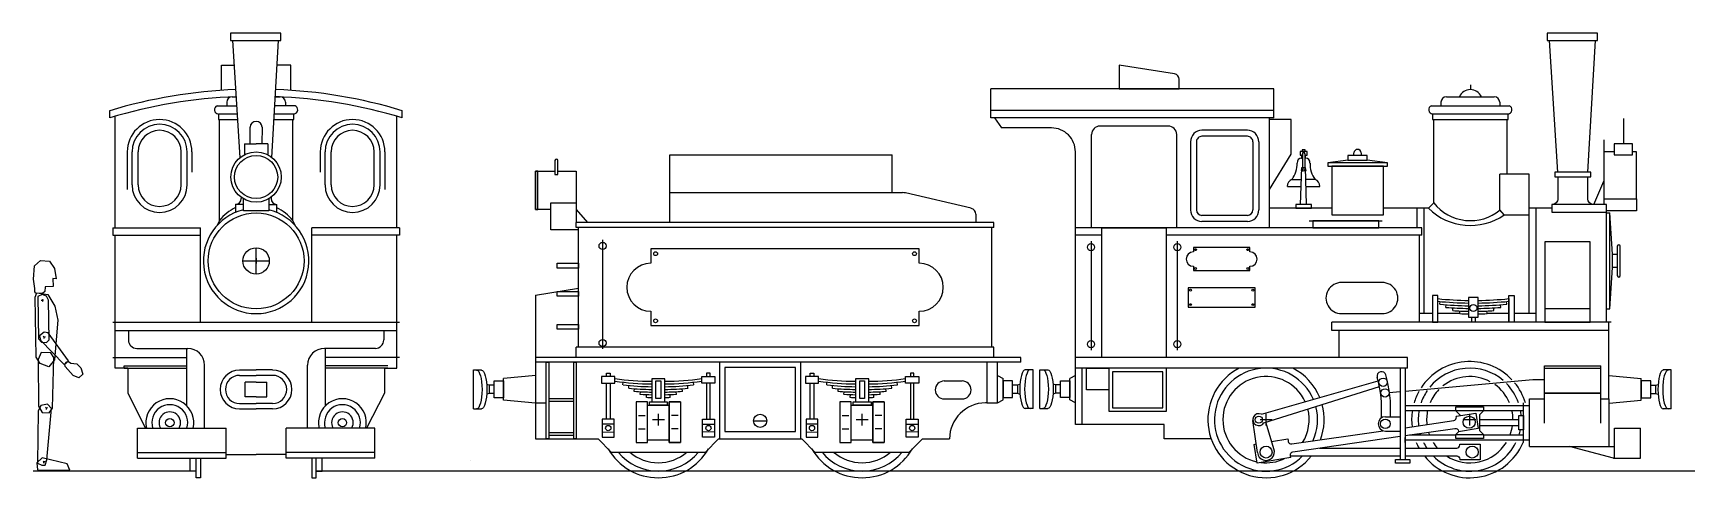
# Model space of a CAD drawing. Extents: x -9190 to 21925, y -3698 to 11555.
# Drawn here: x -356 to 13507, y 7845 to 11555 of the extents above; entities that cross this region are included whole.
import ezdxf

# ---------------------------------------------------------------- set-up
doc = ezdxf.new("R2010")
doc.units = 0
doc.layers.get('0').update_dxf_attribs({"linetype": 'CONTINUOUS'})
doc.layers.add('1', color=7, linetype='CONTINUOUS')

msp = doc.modelspace()

# ---------------------------------------------------------------- linework, layer by layer
for p, q in [((1371, 10518), (1309, 11495)), ((1636, 10519), (1692, 11495)), ((12365, 10397), (12295, 11495)), ((12615, 10397), (12678, 11495)), ((1214, 11080), (1214, 11290)), ((1214, 11290), (1322, 11290)), ((1794, 11290), (1680, 11290)), ((1794, 11080), (1794, 11290)), ((11635, 11125), (11635, 11085)), ((1259, 10980), (1259, 10980)), ((1259, 10980), (1259, 10950)), ((1304, 11025), (1339, 11025)), ((1665, 11025), (1704, 11025)), ((1749, 10980), (1749, 10950)), ((9995, 11090), (7635, 11090)), ((7635, 10850), (7635, 11090)), ((9995, 10850), (9995, 11090)), ((11390, 10980), (11390, 10980)), ((11390, 10980), (11390, 10950)), ((11435, 11025), (11835, 11025)), ((11880, 10980), (11880, 10950)), ((284, 10850), (284, 10910)), ((329, 9930), (329, 10863)), ((1179, 10950), (1344, 10950)), ((1829, 10950), (1661, 10950)), ((2679, 9930), (2679, 10863)), ((2679, 9930), (2679, 10863)), ((2724, 10850), (2724, 10910)), ((9995, 10910), (7635, 10910)), ((9995, 10850), (7635, 10850)), ((7665, 10850), (7722, 10765)), ((9960, 9930), (9960, 10850)), ((10140, 10835), (9960, 10835)), ((10140, 10545), (10140, 10835)), ((11310, 10950), (11960, 10950)), ((12912, 10844), (12912, 10632)), ((1454, 10632), (1454, 10770)), ((1554, 10770), (1553, 10632)), ((8140, 10765), (7722, 10765)), ((8475, 9930), (8475, 10710)), ((9115, 10780), (8545, 10780)), ((9185, 9930), (9185, 10710)), ((9775, 10745), (9395, 10745)), ((9775, 10695), (9395, 10695)), ((429, 10565), (429, 10250)), ((469, 10290), (469, 10565)), ((519, 10290), (519, 10565)), ((879, 10290), (879, 10565)), ((929, 10290), (929, 10565)), ((969, 10565), (969, 10396)), ((1406, 10632), (1504, 10632)), ((1406, 10632), (1406, 10541)), ((1429, 10632), (1454, 10632)), ((1602, 10632), (1504, 10632)), ((1602, 10632), (1602, 10541)), ((2039, 10565), (2039, 10396)), ((2079, 10290), (2079, 10565)), ((2129, 10290), (2129, 10565)), ((2489, 10290), (2489, 10565)), ((2539, 10290), (2539, 10565)), ((2579, 10565), (2579, 10250)), ((4955, 10540), (6810, 10540)), ((4955, 9975), (4955, 10540)), ((6810, 10225), (6810, 10540)), ((8340, 8290), (8340, 10565)), ((9300, 10650), (9300, 10080)), ((9350, 10650), (9350, 10080)), ((9820, 10650), (9820, 10080)), ((9870, 10650), (9870, 10080)), ((9960, 10250), (10140, 10545)), ((10234, 10549), (10234, 10436)), ((10254, 10549), (10254, 10436)), ((10664, 10536), (10664, 10556)), ((10724, 10556), (10724, 10536)), ((12750, 10665), (12750, 10125)), ((10219, 10125), (10229, 10436)), ((10229, 10436), (10259, 10436)), ((10269, 10125), (10259, 10436)), ((10616, 10496), (10445, 10475)), ((10945, 10475), (10774, 10496)), ((10108, 10276), (10223, 10276)), ((10147, 10335), (10225, 10335)), ((10340, 10335), (10262, 10335)), ((10264, 10276), (10379, 10276)), ((12125, 10379), (11882, 10379)), ((11882, 10081), (11882, 10379)), ((12125, 10039), (12125, 10379)), ((12665, 10125), (12750, 10320)), ((1333, 10126), (1333, 10061)), ((1379, 10187), (1379, 10175)), ((1629, 10187), (1629, 10175)), ((1675, 10126), (1675, 10061)), ((3963, 9915), (3963, 10140)), ((3963, 10140), (4175, 10140)), ((4955, 10225), (6898, 10225)), ((7471, 10094), (6921, 10222)), ((11285, 10095), (11330, 10140)), ((12315, 10125), (12315, 10061)), ((13020, 10174), (13020, 10074)), ((1199, 9991), (1178, 9951)), ((1809, 10095), (1809, 9991)), ((1809, 9991), (1830, 9951)), ((4175, 10085), (4270, 9975)), ((7510, 10045), (7510, 9975)), ((9775, 10035), (9395, 10035)), ((9775, 9985), (9395, 9985)), ((10480, 10095), (9960, 10095)), ((10290, 9990), (10900, 9990)), ((11285, 10095), (10910, 10095)), ((11190, 9930), (11190, 10095)), ((11250, 9215), (11250, 10095)), ((11917, 10039), (11882, 10081)), ((11917, 10039), (12125, 10039)), ((12125, 9215), (12125, 10095)), ((12315, 10095), (12125, 10095)), ((12185, 9145), (12185, 10095)), ((12770, 9215), (12770, 10095)), ((13020, 10074), (12770, 10074)), ((12770, 10055), (12800, 10055)), ((12800, 9255), (12800, 10055)), ((12820, 9710), (12800, 10055)), ((309, 9930), (309, 9870)), ((309, 9930), (1039, 9930)), ((309, 9870), (1039, 9870)), ((329, 8760), (329, 9870)), ((1039, 9145), (1039, 9930)), ((1969, 9145), (1969, 9930)), ((2699, 9930), (1969, 9930)), ((2699, 9870), (1969, 9870)), ((2679, 8760), (2679, 9870)), ((2679, 9075), (2679, 9870)), ((2699, 9930), (2699, 9870)), ((4195, 9915), (3963, 9915)), ((7660, 9975), (4175, 9975)), ((4175, 9935), (4175, 9975)), ((7660, 9935), (4175, 9935)), ((4195, 8935), (4195, 9935)), ((7640, 9935), (7640, 8935)), ((7660, 9935), (7660, 9975)), ((11230, 9930), (8340, 9930)), ((8560, 9870), (8340, 9870)), ((8560, 8850), (8560, 9930)), ((8560, 9930), (9100, 9930)), ((9100, 8850), (9100, 9930)), ((11230, 9870), (9100, 9870)), ((11210, 9145), (11210, 9870)), ((11230, 9870), (11230, 9930)), ((1504, 9545), (1504, 9765)), ((4395, 9830), (4395, 8920)), ((8470, 9820), (8470, 8910)), ((9190, 9820), (9190, 8910)), ((1394, 9655), (1614, 9655)), ((1476, 9655), (1532, 9655)), ((1504, 9677), (1504, 9634)), ((12800, 9255), (12820, 9601)), ((3835, 9370), (4195, 9428)), ((10900, 9475), (10560, 9475)), ((3835, 9370), (3835, 8170)), ((11381, 9294), (11383, 9316)), ((11431, 9267), (11433, 9289)), ((11889, 9267), (11887, 9289)), ((11939, 9294), (11937, 9316)), ((11955, 9340), (11955, 9145)), ((10560, 9215), (10900, 9215)), ((10900, 9215), (10900, 9215)), ((11320, 9215), (11210, 9215)), ((11546, 9215), (11365, 9215)), ((11489, 9240), (11490, 9263)), ((11546, 9215), (11547, 9238)), ((11645, 9185), (11645, 9145)), ((11675, 9185), (11675, 9145)), ((11774, 9215), (11773, 9238)), ((11955, 9215), (11774, 9215)), ((11831, 9240), (11830, 9263)), ((12185, 9215), (12000, 9215)), ((12635, 9255), (12255, 9255)), ((12770, 9255), (12800, 9255)), ((12770, 9145), (12770, 9215)), ((309, 9145), (2699, 9145)), ((329, 9075), (2679, 9075)), ((439, 9075), (439, 8995)), ((2569, 9075), (2569, 8995)), ((12810, 9145), (10480, 9145)), ((10480, 9075), (10480, 9145)), ((12790, 9075), (10480, 9075)), ((10540, 8850), (10540, 9075)), ((12790, 8505), (12790, 9145)), ((509, 8925), (934, 8925)), ((925, 8446), (925, 8925)), ((2499, 8925), (2074, 8925)), ((2083, 8446), (2083, 8925)), ((7660, 8935), (4175, 8935)), ((4175, 8850), (4175, 8935)), ((7660, 8850), (7660, 8935)), ((309, 8850), (925, 8850)), ((434, 8760), (329, 8760)), ((404, 8780), (925, 8780)), ((404, 8760), (404, 8780)), ((404, 8760), (925, 8760)), ((434, 8760), (434, 8550)), ((1074, 8260), (1074, 8785)), ((1366, 8745), (1504, 8745)), ((1641, 8745), (1504, 8745)), ((1934, 8260), (1934, 8785)), ((2699, 8850), (2083, 8850)), ((2604, 8780), (2083, 8780)), ((2604, 8760), (2083, 8760)), ((2574, 8760), (2574, 8550)), ((2574, 8760), (2679, 8760)), ((3319, 8420), (3319, 8745)), ((3319, 8745), (3384, 8745)), ((7885, 8850), (3835, 8850)), ((3835, 8850), (3835, 8810)), ((7885, 8810), (3835, 8810)), ((7885, 8810), (7885, 8850)), ((7986, 8747), (7921, 8747)), ((7986, 8422), (7986, 8747)), ((8044, 8422), (8044, 8747)), ((8044, 8747), (8109, 8747)), ((11110, 8850), (8340, 8850)), ((11110, 8760), (8340, 8760)), ((8395, 8290), (8395, 8760)), ((11050, 8760), (11050, 7997)), ((11090, 8760), (11090, 7997)), ((11110, 8760), (11110, 8850)), ((12254, 8300), (12254, 8780)), ((12254, 8780), (12724, 8780)), ((12254, 8760), (12724, 8760)), ((12724, 8300), (12724, 8780)), ((13310, 8745), (13245, 8745)), ((13310, 8420), (13310, 8745)), ((1366, 8700), (1504, 8700)), ((1504, 8642), (1414, 8642)), ((1414, 8522), (1414, 8642)), ((1641, 8700), (1504, 8700)), ((1504, 8642), (1594, 8642)), ((1594, 8522), (1594, 8642)), ((3449, 8618), (3428, 8623)), ((3489, 8618), (3449, 8618)), ((3449, 8618), (3449, 8548)), ((3839, 8698), (3569, 8673)), ((3569, 8493), (3569, 8673)), ((4565, 8620), (4567, 8642)), ((4613, 8593), (4614, 8615)), ((5107, 8593), (5106, 8615)), ((5155, 8620), (5153, 8642)), ((6265, 8620), (6267, 8642)), ((6313, 8593), (6314, 8615)), ((6807, 8593), (6806, 8615)), ((6855, 8620), (6853, 8642)), ((7245, 8653), (7395, 8653)), ((7690, 8698), (7736, 8675)), ((7736, 8495), (7736, 8675)), ((7816, 8620), (7856, 8620)), ((7856, 8620), (7877, 8625)), ((7856, 8620), (7856, 8550)), ((8174, 8620), (8153, 8625)), ((8214, 8620), (8174, 8620)), ((8174, 8620), (8174, 8550)), ((8340, 8698), (8294, 8675)), ((8294, 8495), (8294, 8675)), ((9892, 8375), (10865, 8655)), ((9913, 8305), (10876, 8607)), ((11090, 8568), (12156, 8665)), ((12156, 8665), (12254, 8665)), ((12790, 8698), (13060, 8673)), ((13060, 8493), (13060, 8673)), ((13140, 8618), (13180, 8618)), ((13180, 8618), (13201, 8623)), ((13180, 8618), (13180, 8548)), ((434, 8550), (582, 8260)), ((1366, 8465), (1504, 8465)), ((1504, 8522), (1414, 8522)), ((1504, 8522), (1594, 8522)), ((1641, 8465), (1504, 8465)), ((2574, 8550), (2426, 8260)), ((3449, 8548), (3428, 8542)), ((3489, 8548), (3449, 8548)), ((3835, 8468), (3569, 8493)), ((4659, 8566), (4661, 8589)), ((4709, 8541), (4710, 8563)), ((4761, 8516), (4762, 8539)), ((4959, 8516), (4958, 8539)), ((5011, 8541), (5010, 8563)), ((5061, 8566), (5059, 8589)), ((6359, 8566), (6361, 8589)), ((6409, 8541), (6410, 8563)), ((6461, 8516), (6462, 8539)), ((6659, 8516), (6658, 8539)), ((6711, 8541), (6710, 8563)), ((6761, 8566), (6759, 8589)), ((7245, 8503), (7395, 8503)), ((7600, 8470), (7590, 8470)), ((7690, 8470), (7736, 8495)), ((7816, 8550), (7856, 8550)), ((7856, 8550), (7877, 8544)), ((8174, 8550), (8153, 8544)), ((8214, 8550), (8174, 8550)), ((8340, 8470), (8294, 8495)), ((10958, 8556), (11050, 8565)), ((12079, 8140), (12079, 8470)), ((12129, 8105), (12129, 8505)), ((12129, 8505), (12254, 8505)), ((12254, 8550), (12724, 8550)), ((12724, 8550), (12254, 8550)), ((12724, 8505), (12794, 8505)), ((12794, 8105), (12794, 8505)), ((12794, 8468), (13060, 8493)), ((13140, 8548), (13180, 8548)), ((13180, 8548), (13201, 8542)), ((1366, 8420), (1504, 8420)), ((1641, 8420), (1504, 8420)), ((3319, 8420), (3384, 8420)), ((4695, 8365), (4750, 8365)), ((4910, 8330), (4810, 8330)), ((4860, 8280), (4860, 8380)), ((5025, 8365), (4970, 8365)), ((5655, 8320), (5765, 8320)), ((6395, 8365), (6450, 8365)), ((6610, 8330), (6510, 8330)), ((6560, 8280), (6560, 8380)), ((6725, 8365), (6670, 8365)), ((7986, 8422), (7921, 8422)), ((8044, 8422), (8109, 8422)), ((9860, 8055), (9821, 8323)), ((9980, 8330), (9880, 8330)), ((9930, 8280), (9930, 8380)), ((10926, 8355), (11050, 8355)), ((11090, 8447), (12129, 8447)), ((11090, 8407), (11514, 8407)), ((11680, 8330), (11580, 8330)), ((11630, 8280), (11630, 8380)), ((11745, 8407), (12079, 8407)), ((13310, 8420), (13245, 8420)), ((514, 8010), (514, 8260)), ((514, 8260), (1254, 8260)), ((1254, 8010), (1254, 8260)), ((2494, 8260), (1754, 8260)), ((1754, 8010), (1754, 8260)), ((2039, 8280), (2039, 8280)), ((2039, 8280), (2039, 8280)), ((2494, 8010), (2494, 8260)), ((4695, 8254), (4750, 8254)), ((5025, 8254), (4970, 8254)), ((6395, 8254), (6450, 8254)), ((6725, 8254), (6670, 8254)), ((9080, 8290), (8340, 8290)), ((9080, 8170), (9080, 8290)), ((9995, 8087), (9930, 8301)), ((10926, 8235), (11050, 8235)), ((11090, 8140), (11090, 8180)), ((11127, 8203), (11514, 8203)), ((11745, 8203), (12079, 8203)), ((12839, 8010), (12839, 8260)), ((12839, 8260), (13054, 8260)), ((13054, 8010), (13054, 8260)), ((514, 8055), (1254, 8055)), ((2494, 8055), (1754, 8055)), ((3835, 8170), (4357, 8170)), ((4467, 8060), (4357, 8170)), ((4467, 8060), (5253, 8060)), ((5253, 8060), (5363, 8170)), ((5363, 8170), (6057, 8170)), ((6167, 8060), (6057, 8170)), ((6167, 8060), (6953, 8060)), ((6953, 8060), (7063, 8170)), ((7063, 8170), (7290, 8170)), ((7290, 8170), (7290, 8170)), ((9472, 8170), (9080, 8170)), ((10112, 8169), (10114, 8155)), ((11090, 8163), (12129, 8163)), ((12129, 8105), (12829, 8105)), ((12829, 8010), (12461, 8105)), ((514, 8010), (1254, 8010)), ((1004, 7845), (1004, 8010)), ((1254, 8040), (1504, 8040)), ((1754, 8040), (1504, 8040)), ((2494, 8010), (1754, 8010)), ((2004, 7845), (2004, 8010)), ((3294, 7990), (3294, 7990)), ((10137, 8013), (10135, 8026)), ((12829, 8010), (13054, 8010)), ((454, 7900), (454, 7900)), ((3194, 7900), (3194, 7900)), ((3194, 7900), (3194, 7900))]:
    msp.add_line(p, q)
at = {"color": 5}
for p, q in [((1004, 7900), (-356, 7900)), ((13507, 7900), (2004, 7900))]:
    msp.add_line(p, q, dxfattribs=at)
for points in [[(1290, 11495), (1710, 11495), (1710, 11555), (1290, 11555)], [(12276, 11495), (12696, 11495), (12696, 11555), (12276, 11555)], [(11320, 10835), (11950, 10835), (11950, 10880), (11320, 10880)], [(10231, 10567), (10256, 10567), (10256, 10582), (10231, 10582)], [(10614, 10496), (10774, 10496), (10774, 10536), (10614, 10536)], [(12836, 10541), (12989, 10541), (12989, 10632), (12836, 10632)], [(3835, 10085), (3855, 10085), (3855, 10405), (3835, 10405)], [(10445, 10445), (10945, 10445), (10945, 10475), (10445, 10475)], [(10480, 10039), (10910, 10039), (10910, 10445), (10480, 10445)], [(12340, 10357), (12640, 10357), (12640, 10397), (12340, 10397)], [(10179, 10095), (10309, 10095), (10309, 10125), (10179, 10125)], [(10320, 9930), (10870, 9930), (10870, 9990), (10320, 9990)], [(12255, 9145), (12635, 9145), (12635, 9815), (12255, 9815)], [(12860, 9601), (12820, 9601), (12820, 9710), (12860, 9710)], [(4195, 9595), (4015, 9595), (4015, 9635), (4195, 9635)], [(9280, 9270), (9840, 9270), (9840, 9430), (9280, 9430)], [(4195, 9360), (4015, 9360), (4015, 9400), (4195, 9400)], [(11320, 9145), (11365, 9145), (11365, 9365), (11320, 9365)], [(11620, 9185), (11700, 9185), (11700, 9350), (11620, 9350)], [(12000, 9145), (11955, 9145), (11955, 9365), (12000, 9365)], [(4195, 9084), (4015, 9084), (4015, 9124), (4195, 9124)], [(-61, 8815), (-41, 8802), (8, 8797), (43, 8764), (59, 8709), (25, 8679), (-21, 8700), (-89, 8774), (-91, 8794), (-75, 8812)], [(3925, 8810), (3835, 8810), (3835, 8470), (3925, 8470)], [(3925, 8810), (3945, 8810), (3945, 8170), (3925, 8170)], [(4155, 8810), (4175, 8810), (4175, 8170), (4155, 8170)], [(6050, 8810), (5370, 8810), (5370, 8170), (6050, 8170)], [(6005, 8765), (5415, 8765), (5415, 8230), (6005, 8230)], [(7690, 8810), (7600, 8810), (7600, 8470), (7690, 8470)], [(8620, 8580), (8433, 8580), (8433, 8760), (8620, 8760)], [(9100, 8760), (8620, 8760), (8620, 8400), (9100, 8400)], [(3569, 8513), (3489, 8513), (3489, 8653), (3569, 8653)], [(4387, 8635), (4497, 8635), (4497, 8690), (4387, 8690)], [(4427, 8719), (4457, 8719), (4457, 8690), (4427, 8690)], [(4427, 8635), (4457, 8635), (4457, 8335), (4427, 8335)], [(4805, 8480), (4915, 8480), (4915, 8670), (4805, 8670)], [(4840, 8653), (4880, 8653), (4880, 8506), (4840, 8506)], [(5332, 8635), (5223, 8635), (5222, 8690), (5332, 8690)], [(5293, 8719), (5263, 8719), (5263, 8690), (5293, 8690)], [(5293, 8635), (5263, 8635), (5263, 8335), (5293, 8335)], [(6087, 8635), (6197, 8635), (6197, 8690), (6087, 8690)], [(6127, 8719), (6157, 8719), (6157, 8690), (6127, 8690)], [(6127, 8635), (6157, 8635), (6157, 8335), (6127, 8335)], [(6505, 8480), (6615, 8480), (6615, 8670), (6505, 8670)], [(6540, 8653), (6580, 8653), (6580, 8506), (6540, 8506)], [(7032, 8635), (6923, 8635), (6922, 8690), (7032, 8690)], [(6993, 8719), (6963, 8719), (6963, 8690), (6993, 8690)], [(6993, 8635), (6963, 8635), (6963, 8335), (6993, 8335)], [(7736, 8515), (7816, 8515), (7816, 8655), (7736, 8655)], [(8294, 8515), (8214, 8515), (8214, 8655), (8294, 8655)], [(9070, 8730), (8650, 8730), (8650, 8430), (9070, 8430)], [(13060, 8513), (13140, 8513), (13140, 8653), (13060, 8653)], [(3945, 8485), (4155, 8485), (4155, 8505), (3945, 8505)], [(4770, 8480), (4675, 8480), (4675, 8140), (4770, 8140)], [(4785, 8480), (4935, 8480), (4935, 8450), (4785, 8450)], [(4950, 8480), (5045, 8480), (5045, 8140), (4950, 8140)], [(6470, 8480), (6375, 8480), (6375, 8140), (6470, 8140)], [(6485, 8480), (6635, 8480), (6635, 8450), (6485, 8450)], [(6650, 8480), (6745, 8480), (6745, 8140), (6650, 8140)], [(4392, 8185), (4492, 8185), (4492, 8335), (4392, 8335)], [(4770, 8450), (4950, 8450), (4950, 8160), (4770, 8160)], [(5328, 8185), (5228, 8185), (5228, 8335), (5328, 8335)], [(6092, 8185), (6192, 8185), (6192, 8335), (6092, 8335)], [(6470, 8450), (6650, 8450), (6650, 8160), (6470, 8160)], [(7028, 8185), (6928, 8185), (6928, 8335), (7028, 8335)], [(11514, 8437), (11745, 8437), (11745, 8404), (11514, 8404)], [(12039, 8328), (11712, 8328), (11712, 8282), (12039, 8282)], [(12079, 8245), (12039, 8245), (12039, 8365), (12079, 8365)], [(3945, 8200), (4155, 8200), (4155, 8220), (3945, 8220)], [(4392, 8228), (4492, 8227), (4492, 8292), (4392, 8292)], [(5328, 8228), (5228, 8227), (5228, 8292), (5328, 8292)], [(6092, 8228), (6192, 8227), (6192, 8292), (6092, 8292)], [(7028, 8228), (6928, 8227), (6928, 8292), (7028, 8292)], [(11514, 8206), (11745, 8206), (11745, 8173), (11514, 8173)], [(11010, 7997), (11130, 7997), (11130, 7967), (11010, 7967)]]:
    msp.add_lwpolyline(points, close=True)
msp.add_lwpolyline([(8705, 11090), (9205, 11090), (9205, 11171, 0.368472), (9167, 11216), (8705, 11290)], format="xyb", close=True)
for points in [[(1348, 10880), (1189, 10880), (1189, 10835), (1351, 10835)], [(1199, 9991), (1199, 10835), (1351, 10835)], [(1654, 10835), (1819, 10835), (1819, 10880), (1657, 10880)], [(1654, 10835), (1809, 10835), (1809, 9991)], [(11330, 10140), (11330, 10835), (11940, 10835), (11940, 10379)], [(10254, 10537), (10274, 10537), (10274, 10567), (10214, 10567), (10214, 10537), (10234, 10537)], [(10234, 10537), (10227, 10537), (10227, 10514), (10234, 10514)], [(10254, 10514), (10260, 10514), (10260, 10537), (10254, 10537)], [(12836, 10565), (12750, 10565), (12750, 10174), (13020, 10174), (13020, 10565), (12989, 10565)], [(3963, 10085), (3835, 10085), (3835, 10405), (3997, 10405)], [(3997, 10492), (3997, 10375), (4022, 10375), (4022, 10492)], [(4022, 10405), (4175, 10405), (4175, 9975)], [(1399, 10125), (1333, 10125)], [(1609, 10174), (1609, 10074), (1399, 10074), (1399, 10174)], [(1609, 10125), (1675, 10125)], [(7037, 9635), (7037, 9755), (4797, 9755), (4797, 9635)], [(9796, 9730), (9796, 9766), (9324, 9766), (9324, 9730)], [(12860, 9778), (12860, 9533)], [(12885, 9533), (12885, 9778)], [(9324, 9610), (9324, 9574), (9796, 9574), (9796, 9610)], [(4797, 9235), (4797, 9115), (7037, 9115), (7037, 9235)], [(5045, 8480), (4950, 8480), (4950, 8140), (5045, 8140)], [(6745, 8480), (6650, 8480), (6650, 8140), (6745, 8140)], [(11514, 8404), (11547, 8371), (11547, 8364)], [(11517, 8359), (11680, 8385), (11700, 8255), (11537, 8229)], [(11745, 8404), (11712, 8371), (11712, 8239), (11745, 8206)], [(11537, 8229), (11514, 8206)], [(10137, 8013), (9855, 7968), (9830, 8124), (9849, 8127)], [(9977, 8148), (10112, 8169)], [(10376, 8093), (11050, 8093)], [(11547, 8126), (11716, 8126), (11716, 7994), (11547, 7994)], [(1039, 8010), (1039, 7845), (1004, 7845), (1004, 7900), (954, 7900), (954, 8010)], [(1969, 8010), (1969, 7845), (2004, 7845), (2004, 7900), (2054, 7900), (2054, 8010)], [(10134, 8027), (11050, 8027)]]:
    msp.add_lwpolyline(points)
for points in [[(12365, 10357), (12365, 10175, -0.414214), (12315, 10125), (12315, 10125), (12315, 10061), (12770, 10061), (12770, 10125), (12315, 10125)], [(12694, 10125), (12665, 10125, -0.414214), (12615, 10175), (12615, 10354)], [(11090, 8263), (11496, 8322, 0.414214), (11518, 8353), (11517, 8359)], [(10114, 8155), (10115, 8148, 0.414214), (10145, 8127), (10908, 8237)], [(10135, 8026), (10134, 8032, -0.414214), (10155, 8062), (11050, 8192)], [(11090, 8198), (11506, 8257, -0.414214), (11536, 8235), (11537, 8229)], [(11090, 8093), (11521, 8093, 0.414214), (11547, 8119), (11547, 8126)], [(11090, 8027), (11521, 8027, -0.414214), (11547, 8001), (11547, 7994)]]:
    msp.add_lwpolyline(points, format="xyb")
for centre, radius in [((1504, 10355), 210), ((1504, 10355), 180), ((10244, 10414), 10), ((1504, 9655), 400), ((1504, 9655), 110), ((4395, 9780), 30), ((4837, 9715), 16), ((6997, 9715), 16), ((8470, 9770), 30), ((9190, 9770), 30), ((9341, 9749), 8), ((9779, 9749), 8), ((9341, 9591), 8), ((9779, 9591), 8), ((9300, 9410), 8), ((9300, 9290), 8), ((9820, 9410), 8), ((9820, 9290), 8), ((11660, 9262), 30), ((4837, 9155), 16), ((6997, 9155), 16), ((4395, 8970), 30), ((8470, 8960), 30), ((9190, 8960), 30), ((10907, 8642), 35), ((10923, 8553), 35), ((784, 8305), 35), ((2224, 8305), 35), ((5710, 8320), 55), ((9870, 8330), 30), ((10926, 8295), 40), ((11625, 8309), 50), ((4442, 8260), 22), ((5278, 8260), 22), ((6142, 8260), 22), ((6978, 8260), 22), ((9930, 8060), 50), ((11650, 8060), 50)]:
    msp.add_circle(centre, radius)
for centre, radius, start, end in [((1504, 6865), 4224, 92.2917, 106.7859), ((1504, 6805), 4224, 92.24, 106.7859), ((1304, 10980), 45, 90, 180), ((1504, 6805), 4224, 73.2141, 87.8154), ((1504, 6865), 4224, 73.2141, 87.769), ((1704, 10980), 45, 0, 90), ((11435, 10980), 45, 90, 180), ((11635, 10985), 100, 23.5782, 156.4218), ((11835, 10980), 45, 0, 90), ((699, 10565), 270, 0, 180), ((1193, 10917), 36.4, 112.1663, 264.0939), ((1504, 10770), 50, 0, 180), ((1815, 10917), 36.4, 275.9061, 67.8337), ((2309, 10565), 270, 0, 180), ((11324, 10917), 36.4, 112.1663, 264.0939), ((11946, 10917), 36.4, 275.9061, 67.8337), ((699, 10565), 230, 0, 180), ((699, 10565), 180, 0, 180), ((2309, 10565), 230, 0, 180), ((2309, 10565), 180, 0, 180), ((8140, 10565), 200, 0, 90.0068), ((8545, 10710), 70, 90.0096, 180), ((9115, 10710), 70, 0, 90.0096), ((9395, 10650), 95, 90.0096, 180.0096), ((9395, 10650), 45, 90.0096, 180.0096), ((9775, 10650), 95, 0.0096, 90.0096), ((9775, 10650), 45, 0.0096, 90.0096), ((10244, 10549), 10, 0, 180), ((10694, 10556), 30, 0, 180), ((4010, 10492), 12.5, 0, 180), ((9970, 10466), 220, 323.5581, 1.4058), ((10230, 10474), 40.1, 94.4219, 184.2668), ((10244, 10414), 20, 139.8397, 216.4665), ((10244, 10414), 20, 323.5335, 40.1603), ((10257, 10474), 40.1, 355.7332, 85.5781), ((10517, 10466), 220, 178.5942, 216.4419), ((699, 10290), 230, 180, 0), ((699, 10290), 180, 180, 0), ((2309, 10290), 230, 180, 0), ((2309, 10290), 180, 180, 0), ((10173, 10275), 65.6, 113.5047, 179.5034), ((10314, 10275), 65.6, 0.4966, 66.4953), ((1329, 10175), 50, 274.8937, 0), ((1679, 10175), 50, 180, 265.1063), ((6898, 10125), 100, 76.866, 90), ((11635, 10378), 387, 217.9205, 309.7987), ((1504, 9655), 440, 103.8061, 76.1939), ((1504, 9754), 387, 116.2057, 142.0795), ((1504, 9754), 387, 37.9205, 63.7943), ((7460, 10045), 50, 0, 76.866), ((9395, 10080), 95, 180.0096, 270.0096), ((9395, 10080), 45, 180.0096, 270.0096), ((9775, 10080), 45, 270.0096, 0.0096), ((9775, 10080), 95, 270.0096, 0.0096), ((11635, 10449), 498, 225.3223, 304.5346), ((9324, 9670), 60, 90, 270), ((9796, 9670), 60, 270, 90), ((12873, 9778), 12.5, 0, 180), ((4797, 9435), 200, 90, 270), ((7037, 9435), 200, 270, 90), ((10560, 9345), 130, 89.9356, 270.0644), ((10900, 9345), 130, 269.9545, 90.0455), ((12873, 9533), 12.5, 180, 0), ((11660, 12225), 2900, 264.1615, 269.2097), ((11660, 12225), 2922, 264.2066, 269.2158), ((11660, 12225), 2945, 264.562, 269.2218), ((11660, 12225), 2900, 270.7903, 275.8385), ((11660, 12225), 2922, 270.7842, 275.7934), ((11660, 12225), 2945, 270.7782, 275.438), ((11660, 12225), 2967, 265.5804, 269.2277), ((11660, 12225), 2990, 266.7119, 269.2335), ((11660, 12225), 3012, 267.8307, 269.2392), ((11660, 12225), 2967, 270.7723, 274.4196), ((11660, 12225), 2990, 270.7665, 273.2881), ((11660, 12225), 3012, 270.7608, 272.1693), ((509, 8995), 70, 180, 270), ((934, 8785), 140, 0, 90), ((2074, 8785), 140, 90, 180), ((2499, 8995), 70, 270, 0), ((1366, 8582), 162, 90, 270), ((1641, 8582), 162, 270, 90), ((9930, 8330), 485, 117.5628, 321.3367), ((9930, 8330), 430, 23.2267, 315.1986), ((9930, 8330), 485, 22.4102, 62.4565), ((11630, 8330), 485, 43.4733, 146.9282), ((11630, 8330), 430, 49.5179, 140.8836), ((1366, 8582), 118, 90, 270), ((1641, 8582), 118, 270, 90), ((4843, 11288), 2638, 262.4703, 269.1709), ((4843, 11286), 2658, 262.5283, 269.1773), ((4843, 11215), 2610, 263.8951, 269.173), ((4877, 11288), 2638, 270.8291, 277.5297), ((4877, 11286), 2658, 270.8227, 277.4717), ((4877, 11215), 2610, 270.827, 276.1049), ((6543, 11288), 2638, 262.4703, 269.1709), ((6543, 11286), 2658, 262.5283, 269.1773), ((6543, 11215), 2610, 263.8951, 269.173), ((6577, 11288), 2638, 270.8291, 277.5297), ((6577, 11286), 2658, 270.8227, 277.4717), ((6577, 11215), 2610, 270.827, 276.1049), ((7245, 8578), 75, 90, 270), ((7395, 8578), 75, 270, 90), ((9930, 8330), 360, 24.6304, 257.6652), ((10894, 8693), 37.5, 15.4374, 195.4374), ((9876, 8412), 1019, 356.2119, 15.4374), ((9876, 8412), 1094, 356.9974, 15.4374), ((11630, 8330), 360, 61.7619, 128.6397), ((11630, 8330), 360, 22.8854, 54.6646), ((11630, 8330), 430, 19.0008, 44.7154), ((11630, 8330), 485, 16.7777, 39.542), ((784, 8305), 200, 346.9971, 193.0029), ((2224, 8305), 200, 346.9971, 193.0029), ((4842, 11137), 2555, 264.8453, 269.1674), ((4841, 11018), 2458, 265.7581, 269.1545), ((4840, 10790), 2252, 266.6835, 269.12), ((4835, 10196), 1681, 267.4904, 268.9776), ((4878, 11137), 2555, 270.8326, 275.1547), ((4879, 11018), 2458, 270.8455, 274.2419), ((4880, 10790), 2252, 270.88, 273.3165), ((4885, 10196), 1681, 271.0224, 272.5096), ((6542, 11137), 2555, 264.8453, 269.1674), ((6541, 11018), 2458, 265.7581, 269.1545), ((6540, 10790), 2252, 266.6835, 269.12), ((6535, 10196), 1681, 267.4904, 268.9776), ((6578, 11137), 2555, 270.8326, 275.1547), ((6579, 11018), 2458, 270.8455, 274.2419), ((6580, 10790), 2252, 270.88, 273.3165), ((6585, 10196), 1681, 271.0224, 272.5096), ((7590, 8170), 300, 90, 180), ((9930, 8330), 485, 339.6077, 15.1853), ((11630, 8330), 485, 150.8596, 163.2223), ((11630, 8330), 430, 145.6862, 160.9992), ((11630, 8330), 360, 135.737, 157.1146), ((784, 8305), 150, 342.5424, 197.4576), ((784, 8305), 90, 330, 210), ((2224, 8305), 150, 342.5424, 197.4576), ((2224, 8305), 90, 330, 210), ((9870, 8330), 50, 63.9054, 329.5927), ((9930, 8330), 360, 328.0179, 14.4016), ((9930, 8330), 430, 335.5194, 14.8967), ((10926, 8295), 60, 90, 270), ((11630, 8330), 485, 170.8649, 186.5332), ((11630, 8330), 430, 169.6844, 186.3116), ((11630, 8330), 360, 167.6497, 185.9317), ((11630, 8330), 360, 359.6817, 12.3503), ((11630, 8330), 430, 4.6688, 10.3156), ((11630, 8330), 485, 194.5906, 195.1802), ((11630, 8330), 430, 195.4202, 197.1785), ((11630, 8330), 360, 196.8464, 200.6573), ((11630, 8330), 360, 339.3427, 352.3377), ((11630, 8330), 430, 342.8215, 348.599), ((4860, 8330), 485, 210.1505, 329.8495), ((4860, 8330), 430, 218.9429, 321.0571), ((4860, 8330), 360, 228.6566, 311.3434), ((6560, 8330), 485, 210.1505, 329.8495), ((6560, 8330), 430, 218.9429, 321.0571), ((6560, 8330), 360, 228.6566, 311.3434), ((9930, 8060), 70, 184.1787, 22.6089), ((11630, 8330), 485, 203.0636, 209.2525), ((11630, 8330), 430, 206.2226, 213.4468), ((11630, 8330), 485, 218.6633, 336.9364), ((11630, 8330), 360, 211.8554, 221.1729), ((11630, 8330), 430, 224.8014, 333.7774), ((11630, 8330), 360, 237.3165, 328.1446), ((9930, 8330), 360, 262.8973, 295.1027)]:
    msp.add_arc(centre, radius, start, end)
at = {"extrusion": (0, 0, -1)}
for centre in [(3344, 8582), (3384, 8582), (8069, 8585), (8109, 8585)]:
    msp.add_ellipse(centre, major_axis=(0, -162), ratio=0.276923, start_param=3.141593, end_param=6.283185, dxfattribs=at)
for centre in [(7921, 8585), (7961, 8585), (13245, 8582), (13285, 8582)]:
    msp.add_ellipse(centre, major_axis=(0, -162), ratio=0.276923, start_param=3.141593, end_param=6.283185)
at = {"layer": '1', "color": 7}
for p, q in [((-354, 9502), (-345, 9614)), ((-345, 9614), (-295, 9658)), ((-295, 9658), (-220, 9652)), ((-220, 9652), (-177, 9592)), ((-177, 9592), (-165, 9506)), ((-341, 9425), (-354, 9502)), ((-255, 9438), (-258, 9400)), ((-189, 9442), (-255, 9438)), ((-193, 9508), (-189, 9442)), ((-165, 9506), (-193, 9508)), ((-343, 9397), (-341, 9425)), ((-334, 9387), (-343, 9397)), ((-339, 9353), (-326, 9390)), ((-331, 8853), (-339, 9353)), ((-278, 9383), (-334, 9387)), ((-326, 9390), (-235, 9375)), ((-282, 9375), (-316, 9359)), ((-316, 9359), (-311, 9006)), ((-279, 9325), (-289, 9326)), ((-245, 9362), (-282, 9375)), ((-279, 9325), (-273, 9333)), ((-273, 9333), (-279, 9325)), ((-273, 9316), (-279, 9325)), ((-258, 9400), (-278, 9383)), ((-228, 9328), (-245, 9362)), ((-235, 9375), (-174, 9278)), ((-223, 8996), (-228, 9328)), ((-150, 9161), (-177, 8830)), ((-174, 9278), (-150, 9161)), ((-265, 9060), (-303, 9031)), ((-303, 9031), (-295, 8993)), ((-265, 9018), (-273, 9024)), ((-232, 9056), (-265, 9060)), ((-265, 9018), (-257, 9022)), ((-257, 9022), (-265, 9018)), ((-265, 9007), (-265, 9018)), ((-60, 8822), (-232, 9056)), ((-290, 8892), (-314, 8831)), ((-311, 9006), (-286, 8976)), ((-295, 8993), (-97, 8790)), ((-209, 8889), (-290, 8892)), ((-286, 8976), (-244, 8975)), ((-244, 8975), (-223, 8996)), ((-185, 8849), (-209, 8889)), ((-299, 8798), (-331, 8853)), ((-314, 8831), (-311, 8443)), ((-226, 8772), (-299, 8798)), ((-177, 8830), (-226, 8772)), ((-196, 8427), (-185, 8849)), ((-97, 8790), (-60, 8822)), ((-237, 8460), (-293, 8449)), ((-202, 8423), (-237, 8460)), ((-315, 8400), (-321, 7966)), ((-293, 8449), (-315, 8400)), ((-311, 8443), (-281, 8391)), ((-281, 8391), (-222, 8387)), ((-244, 8427), (-252, 8434)), ((-245, 8416), (-244, 8427)), ((-236, 8430), (-244, 8427)), ((-242, 7996), (-202, 8423)), ((-222, 8387), (-196, 8427)), ((-281, 8011), (-325, 7971)), ((-325, 7971), (-319, 7912)), ((-321, 7966), (-285, 7949)), ((-319, 7912), (-50, 7909)), ((-285, 7949), (-255, 7951)), ((-73, 7961), (-281, 8011)), ((-266, 7977), (-274, 7984)), ((-257, 7981), (-266, 7977)), ((-266, 7966), (-266, 7977)), ((-266, 7977), (-266, 7966)), ((-255, 7951), (-242, 7996)), ((-50, 7909), (-73, 7961))]:
    msp.add_line(p, q, dxfattribs=at)

doc.saveas('drawing.dxf')
